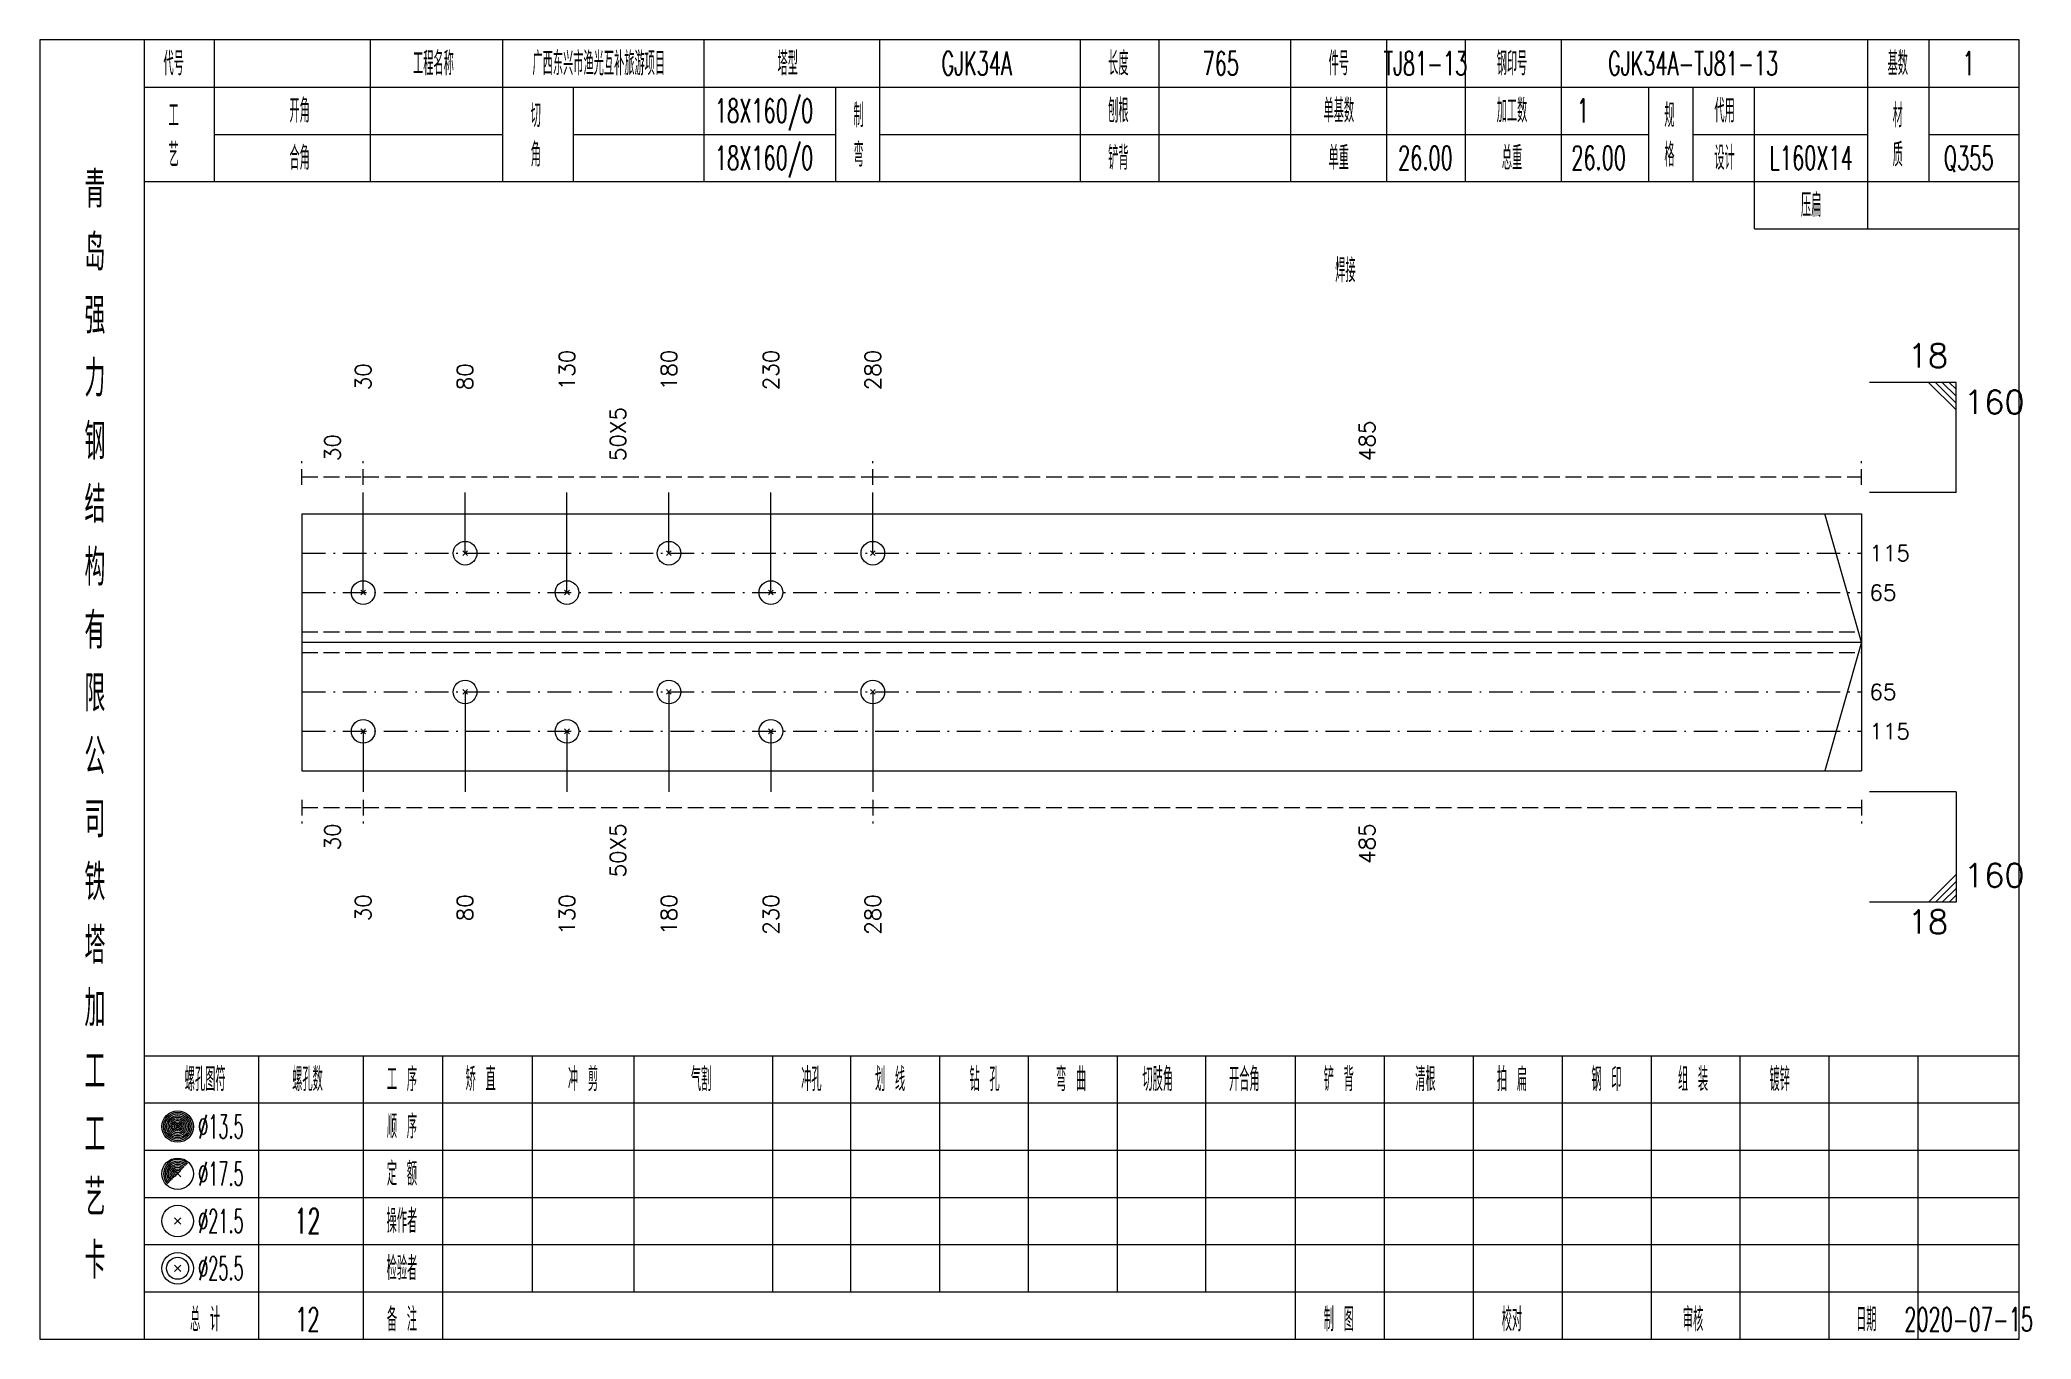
# Model space of a CAD drawing. Extents: x 0 to 2606, y -377 to 6479.
# Drawn here: x 0 to 252.9, y 0 to 165 of the extents above; entities that cross this region are included whole.
import ezdxf
from ezdxf.enums import TextEntityAlignment as Align

# ---------------------------------------------------------------- set-up
doc = ezdxf.new("R2010")
doc.units = 0
doc.header["$MEASUREMENT"] = 0
doc.linetypes.add('一点画线', pattern=[5.2, 3, -1, 0.2, -1])
doc.linetypes.add('虚线', pattern=[2.75, 2, -0.75])
doc.layers.get('0').update_dxf_attribs({"linetype": 'CONTINUOUS', "lineweight": 25})
doc.layers.add('1', color=7, linetype='CONTINUOUS', lineweight=25)
doc.layers.add('4', color=7, linetype='CONTINUOUS', lineweight=25)
doc.styles.get("Standard").update_dxf_attribs({"font": 'simplex.shx', "width": 0.7, "height": 3, "bigfont": 'gbhzfs.shx'})

msp = doc.modelspace()

# ---------------------------------------------------------------- texts
at = {"color": 7, "linetype": 'Continuous', "lineweight": 13}
for s, p in [('130', (66.96, 120.5)), ('180', (79.91, 120.5)), ('230', (92.86, 120.5)), ('280', (105.81, 120.5)), ('30', (41.07, 120.5)), ('80', (54.02, 120.5))]:
    msp.add_text(s, height=2, rotation=90, dxfattribs=at).set_placement(p, align=Align.MIDDLE_LEFT)
msp.add_text('18', height=3, dxfattribs=at).set_placement((242.4, 122.5), align=Align.BOTTOM_RIGHT)
msp.add_text('160', height=3, dxfattribs=at).set_placement((244.4, 120.5), align=Align.TOP_LEFT)
at = {"color": 8, "linetype": 'Continuous', "lineweight": 9}
for s, p in [('50X5', (73.44, 111.5)), ('485', (168.6, 111.5)), ('30', (37.18, 111.5))]:
    msp.add_text(s, height=2, rotation=90, dxfattribs=at).set_placement(p, align=Align.MIDDLE_LEFT)
at = {"color": 7, "linetype": 'Continuous', "lineweight": 13}
for s, p in [('115', (232.4, 99.81)), ('65', (232.4, 94.81)), ('65', (232.4, 82.19)), ('115', (232.4, 77.19))]:
    msp.add_text(s, height=2, dxfattribs=at).set_placement(p, align=Align.MIDDLE_LEFT)
at = {"color": 8, "linetype": 'Continuous', "lineweight": 9}
for s, p in [('30', (37.18, 65.5)), ('50X5', (73.44, 65.5)), ('485', (168.6, 65.5))]:
    msp.add_text(s, height=2, rotation=90, dxfattribs=at).set_placement(p, align=Align.MIDDLE_RIGHT)
at = {"color": 7, "linetype": 'Continuous', "lineweight": 13}
msp.add_text('160', height=3, dxfattribs=at).set_placement((244.4, 56.5), align=Align.BOTTOM_LEFT)
msp.add_text('18', height=3, dxfattribs=at).set_placement((242.4, 54.5), align=Align.TOP_RIGHT)
at = {"layer": '1', "color": 7, "linetype": 'Continuous', "lineweight": 13}
for s, p in [('30', (41.07, 56.5)), ('80', (54.02, 56.5)), ('130', (66.96, 56.5)), ('180', (79.91, 56.5)), ('230', (92.86, 56.5)), ('280', (105.81, 56.5))]:
    msp.add_text(s, height=2, rotation=90, dxfattribs=at).set_placement(p, align=Align.MIDDLE_RIGHT)
at = {"layer": '4', "color": 1, "linetype": 'Continuous', "lineweight": 13}
for s, height, width, p in [('代号', 3, 0.6, (17, 162)), ('工程名称', 3, 0.6, (50, 162)), ('广西东兴市渔光互补旅游项目', 3, 0.6, (71, 162)), ('塔型', 3, 0.6, (95, 162)), ('GJK34A', 3, 0.6, (119, 162)), ('长度', 3, 0.6, (137, 162)), ('765', 3, 0.6, (150, 162)), ('件号', 3, 0.6, (165, 162)), ('TJ81-13', 3, 0.6, (176, 162)), ('钢印号', 3, 0.6, (187, 162)), ('GJK34A-TJ81-13', 3, 0.6, (210, 162)), ('基数', 3, 0.6, (236, 162)), ('1', 3, 0.6, (245, 162)), ('开角', 3, 0.6, (33, 156)), ('切', 3, 0.6, (63, 155.4)), ('18X160/0', 3, 0.6, (92, 156)), ('制', 3, 0.6, (104, 155.4)), ('刨根', 3, 0.6, (137, 156)), ('单基数', 3, 0.6, (165, 156)), ('加工数', 3, 0.6, (187, 156)), ('1', 3, 0.6, (196, 156)), ('规', 3, 0.6, (207, 155.4)), ('代用', 3, 0.6, (214, 156)), ('材', 3, 0.6, (236, 155.4)), ('工', 3, 0.6, (17, 155.4)), ('艺', 3, 0.6, (17, 150.4)), ('合角', 3, 0.6, (33, 150)), ('角', 3, 0.6, (63, 150.4)), ('18X160/0', 3, 0.6, (92, 150)), ('弯', 3, 0.6, (104, 150.4)), ('铲背', 3, 0.6, (137, 150)), ('单重', 3, 0.6, (165, 150)), ('总重', 3, 0.6, (187, 150)), ('格', 3, 0.6, (207, 150.4)), ('设计', 3, 0.6, (214, 150)), ('质', 3, 0.6, (236, 150.4)), ('26.00', 3, 0.6, (176, 150)), ('26.00', 3, 0.6, (198, 150)), ('L160X14', 3, 0.6, (225, 150)), ('Q355', 3, 0.6, (245, 150)), ('青', 4.6, 0.8, (7, 146)), ('压扁', 3, 0.6, (225, 144)), ('岛', 4.6, 0.8, (7, 138)), ('强', 4.6, 0.8, (7, 130)), ('力', 4.6, 0.8, (7, 122)), ('钢', 4.6, 0.8, (7, 114)), ('结', 4.6, 0.8, (7, 106)), ('构', 4.6, 0.8, (7, 98)), ('有', 4.6, 0.8, (7, 90)), ('限', 4.6, 0.8, (7, 82)), ('公', 4.6, 0.8, (7, 74)), ('司', 4.6, 0.8, (7, 66)), ('铁', 4.6, 0.8, (7, 58)), ('塔', 4.6, 0.8, (7, 50)), ('加', 4.6, 0.8, (7, 42)), ('工', 4.6, 0.8, (7, 34)), ('螺孔图符', 3, 0.6, (21, 33)), ('螺孔数', 3, 0.6, (34, 33)), ('工 序', 3, 0.6, (46, 33)), ('矫 直', 3, 0.6, (56, 33)), ('冲 剪', 3, 0.6, (69, 33)), ('气割', 3, 0.6, (84, 33)), ('冲孔', 3, 0.6, (98, 33)), ('划 线', 3, 0.6, (108, 33)), ('钻 孔', 3, 0.6, (120, 33)), ('弯 曲', 3, 0.6, (131, 33)), ('切肢角', 3, 0.6, (142, 33)), ('开合角', 3, 0.6, (153, 33)), ('铲 背', 3, 0.6, (165, 33)), ('清根', 3, 0.6, (176, 33)), ('拍 扁', 3, 0.6, (187, 33)), ('钢 印', 3, 0.6, (199, 33)), ('组 装', 3, 0.6, (210, 33)), ('镀锌', 3, 0.6, (221, 33)), ('工', 4.6, 0.8, (7, 26)), ('%%C13.5', 3, 0.5, (23, 27)), ('顺 序', 3, 0.6, (46, 27)), ('定 额', 3, 0.6, (46, 21)), ('艺', 4.6, 0.8, (7, 18)), ('%%C17.5', 3, 0.5, (23, 21)), ('%%C21.5', 3, 0.5, (23, 15)), ('12', 3.2, 0.6, (34, 15)), ('操作者', 3, 0.6, (46, 15)), ('卡', 4.6, 0.8, (7, 10)), ('%%C25.5', 3, 0.5, (23, 9)), ('检验者', 3, 0.6, (46, 9)), ('总 计', 3, 0.6, (21, 2.5)), ('12', 3, 0.6, (34, 2.5)), ('备 注', 3, 0.6, (46, 2.5)), ('制 图', 3, 0.6, (165, 2.5)), ('校对', 3, 0.6, (187, 2.5)), ('审核', 3, 0.6, (210, 2.5)), ('日期', 3, 0.6, (232, 2.5)), ('2020-07-15', 3, 0.6, (245, 2.5))]:
    msp.add_text(s, height=height, dxfattribs=dict(at, width=width)).set_placement(p, align=Align.MIDDLE_CENTER)
at = {"layer": '4', "color": 2, "linetype": 'Continuous', "lineweight": 13, "width": 0.6}
msp.add_text('焊接', height=3, dxfattribs=at).set_placement((165.84, 135.72), align=Align.MIDDLE_CENTER)

# ---------------------------------------------------------------- linework, layer by layer
at = {"color": 7, "linetype": 'Continuous', "lineweight": 13}
for p, q in [((243.4, 121.5), (232.4, 121.5)), ((239.9, 121.5), (243.4, 118)), ((240.78, 121.5), (243.4, 118.88)), ((241.65, 121.5), (243.4, 119.75)), ((242.53, 121.5), (243.4, 120.62)), ((243.4, 107.5), (243.4, 121.5)), ((41.07, 94.81), (41.07, 107.5)), ((54.02, 99.81), (54.02, 107.5)), ((66.96, 94.81), (66.96, 107.5)), ((79.91, 99.81), (79.91, 107.5)), ((92.86, 94.81), (92.86, 107.5)), ((105.81, 99.81), (105.81, 107.5)), ((243.4, 107.5), (232.4, 107.5)), ((231.4, 88.5), (226.74, 104.81)), ((53.72, 99.51), (54.32, 100.11)), ((54.32, 99.51), (53.72, 100.11)), ((79.61, 99.51), (80.21, 100.11)), ((80.21, 99.51), (79.61, 100.11)), ((105.51, 99.51), (106.11, 100.11)), ((106.11, 99.51), (105.51, 100.11)), ((40.77, 94.51), (41.37, 95.11)), ((41.37, 94.51), (40.77, 95.11)), ((66.66, 94.51), (67.26, 95.11)), ((67.26, 94.51), (66.66, 95.11)), ((92.56, 94.51), (93.16, 95.11)), ((93.16, 94.51), (92.56, 95.11)), ((231.4, 88.5), (226.74, 72.19)), ((54.02, 82.19), (54.02, 69.5)), ((79.91, 82.19), (79.91, 69.5)), ((105.81, 82.19), (105.81, 69.5)), ((41.07, 77.19), (41.07, 69.5)), ((66.96, 77.19), (66.96, 69.5)), ((92.86, 77.19), (92.86, 69.5)), ((243.4, 69.5), (232.4, 69.5)), ((243.4, 69.5), (243.4, 55.5)), ((239.9, 55.5), (243.4, 59)), ((240.78, 55.5), (243.4, 58.12)), ((241.65, 55.5), (243.4, 57.25)), ((242.53, 55.5), (243.4, 56.38)), ((243.4, 55.5), (232.4, 55.5))]:
    msp.add_line(p, q, dxfattribs=at)
at = {"color": 8, "linetype": '虚线', "lineweight": 9}
for p, q in [((33.3, 108.5), (33.3, 111.5)), ((41.07, 108.5), (41.07, 111.5)), ((41.07, 108.5), (41.07, 111.5)), ((105.81, 108.5), (105.81, 111.5)), ((105.81, 108.5), (105.81, 111.5)), ((231.4, 108.5), (231.4, 111.5)), ((33.3, 109.5), (41.07, 109.5)), ((41.07, 109.5), (105.81, 109.5)), ((105.81, 109.5), (231.4, 109.5)), ((33.3, 68.5), (33.3, 65.5)), ((41.07, 68.5), (41.07, 65.5)), ((41.07, 68.5), (41.07, 65.5)), ((105.81, 68.5), (105.81, 65.5)), ((105.81, 68.5), (105.81, 65.5)), ((231.4, 68.5), (231.4, 65.5)), ((33.3, 67.5), (41.07, 67.5)), ((41.07, 67.5), (105.81, 67.5)), ((105.81, 67.5), (231.4, 67.5))]:
    msp.add_line(p, q, dxfattribs=at)
at = {"color": 7, "linetype": 'Continuous', "lineweight": 18}
for p, q in [((33.3, 104.81), (33.3, 72.19)), ((33.3, 104.81), (231.4, 104.81)), ((231.4, 104.81), (231.4, 72.19)), ((33.3, 88.5), (231.4, 88.5))]:
    msp.add_line(p, q, dxfattribs=at)
at = {"color": 3, "linetype": '一点画线', "lineweight": 13}
for p, q in [((33.3, 99.81), (231.4, 99.81)), ((33.3, 94.81), (231.4, 94.81)), ((33.3, 82.19), (231.4, 82.19)), ((33.3, 77.19), (231.4, 77.19))]:
    msp.add_line(p, q, dxfattribs=at)
at = {"color": 1, "linetype": '虚线', "lineweight": 18}
for p, q in [((33.3, 89.81), (231.4, 89.81)), ((33.3, 87.19), (231.4, 87.19))]:
    msp.add_line(p, q, dxfattribs=at)
at = {"color": 7, "linetype": 'Continuous', "lineweight": 13}
for centre in [(54.02, 99.81), (79.91, 99.81), (105.81, 99.81), (41.07, 94.81), (66.96, 94.81), (92.86, 94.81)]:
    msp.add_circle(centre, 1.5, dxfattribs=at)
at = {"layer": '1', "color": 7, "linetype": 'Continuous', "lineweight": 13}
for p, q in [((53.72, 81.89), (54.32, 82.49)), ((54.32, 81.89), (53.72, 82.49)), ((79.61, 81.89), (80.21, 82.49)), ((80.21, 81.89), (79.61, 82.49)), ((105.51, 81.89), (106.11, 82.49)), ((106.11, 81.89), (105.51, 82.49)), ((40.77, 76.89), (41.37, 77.49)), ((41.37, 76.89), (40.77, 77.49)), ((66.66, 76.89), (67.26, 77.49)), ((67.26, 76.89), (66.66, 77.49)), ((92.56, 76.89), (93.16, 77.49)), ((93.16, 76.89), (92.56, 77.49))]:
    msp.add_line(p, q, dxfattribs=at)
at = {"layer": '1', "color": 7, "linetype": 'Continuous', "lineweight": 18}
msp.add_line((33.3, 72.19), (231.4, 72.19), dxfattribs=at)
at = {"layer": '1', "color": 7, "linetype": 'Continuous', "lineweight": 13}
for centre in [(54.02, 82.19), (79.91, 82.19), (105.81, 82.19), (41.07, 77.19), (66.96, 77.19), (92.86, 77.19)]:
    msp.add_circle(centre, 1.5, dxfattribs=at)
at = {"layer": '4', "color": 1, "linetype": 'Continuous', "lineweight": 18}
for p, q in [((13.3, 0), (13.3, 165)), ((22.2, 147), (22.2, 165)), ((42, 147), (42, 165)), ((58.8, 147), (58.8, 165)), ((84.4, 147), (84.4, 165)), ((106.7, 147), (106.7, 165)), ((132.2, 147), (132.2, 165)), ((142.2, 147), (142.2, 165)), ((158.9, 147), (158.9, 165)), ((171.1, 147), (171.1, 165)), ((181.1, 147), (181.1, 165)), ((193.3, 147), (193.3, 165)), ((232.2, 141), (232.2, 165)), ((240, 147), (240, 165)), ((13.3, 159), (251.4, 159)), ((67.8, 147), (67.8, 159)), ((101.1, 147), (101.1, 159)), ((204.4, 147), (204.4, 159)), ((210, 147), (210, 159)), ((217.8, 141), (217.8, 159)), ((22.2, 153), (58.8, 153)), ((67.8, 153), (101.1, 153)), ((106.7, 153), (204.4, 153)), ((210, 153), (232.2, 153)), ((240, 153), (251.4, 153)), ((13.3, 147), (251.4, 147)), ((217.8, 141), (251.4, 141)), ((13.3, 36), (251.4, 36)), ((27.8, 0), (27.8, 36)), ((41.1, 0), (41.1, 36)), ((51.2, 0), (51.2, 36)), ((62.6, 6), (62.6, 36)), ((75.5, 6), (75.5, 36)), ((93.1, 6), (93.1, 36)), ((103, 6), (103, 36)), ((114.3, 6), (114.3, 36)), ((125.6, 6), (125.6, 36)), ((136.9, 6), (136.9, 36)), ((148.1, 6), (148.1, 36)), ((159.5, 6), (159.5, 36)), ((170.8, 6), (170.8, 36)), ((182.1, 6), (182.1, 36)), ((193.4, 6), (193.4, 36)), ((204.7, 6), (204.7, 36)), ((216, 6), (216, 36)), ((227.3, 6), (227.3, 36)), ((238.6, 6), (238.6, 36)), ((13.3, 30), (251.4, 30)), ((13.3, 24), (251.4, 24)), ((13.3, 18), (251.4, 18)), ((13.3, 12), (251.4, 12)), ((13.3, 6), (251.4, 6)), ((159.5, 0), (159.5, 6)), ((170.8, 0), (170.8, 6)), ((182.1, 0), (182.1, 6)), ((193.4, 0), (193.4, 6)), ((204.7, 0), (204.7, 6)), ((216, 0), (216, 6)), ((227.3, 0), (227.3, 6)), ((238.6, 0), (238.6, 6))]:
    msp.add_line(p, q, dxfattribs=at)
at = {"layer": '4', "color": 7, "linetype": 'Continuous', "lineweight": 13}
for p, q in [((17.3, 26.8), (17.7, 27.2)), ((17.7, 26.8), (17.3, 27.2)), ((17.1, 14.6), (17.9, 15.4)), ((17.9, 14.6), (17.1, 15.4)), ((17.1, 8.6), (17.9, 9.4)), ((17.9, 8.6), (17.1, 9.4))]:
    msp.add_line(p, q, dxfattribs=at)
at = {"layer": '4', "color": 7, "linetype": 'Continuous', "lineweight": 0}
for p, q in [((17.1, 20.6), (17.9, 21.4)), ((17.1, 21.4), (17.9, 20.6))]:
    msp.add_line(p, q, dxfattribs=at)
at = {"layer": '4', "color": 1, "linetype": 'Continuous', "lineweight": 18}
msp.add_lwpolyline([(0, 165), (0, 0), (251.4, 0), (251.4, 165)], close=True, dxfattribs=at)
at = {"layer": '4', "color": 7, "linetype": 'Continuous', "lineweight": 13}
for centre, radius in [((17.5, 27), 2), ((17.5, 27), 1.8), ((17.5, 27), 1.6), ((17.5, 27), 1.4), ((17.5, 27), 1.2), ((17.5, 27), 1), ((17.5, 27), 0.8), ((17.5, 27), 0.6), ((17.5, 27), 0.4), ((17.5, 27), 0.2), ((17.5, 21), 2), ((17.5, 15), 2), ((17.5, 9), 2), ((17.5, 9), 1.4)]:
    msp.add_circle(centre, radius, dxfattribs=at)
for radius in [1.8, 1.6, 1.4, 1.2, 1, 0.8, 0.6, 0.4, 0.2]:
    msp.add_arc((17.5, 21), radius, 45, 225, dxfattribs=at)

msp.set_redraw_order([(e.dxf.handle, doc.entitydb.next_handle()) for e in msp.query("TEXT MTEXT ATTDEF DIMENSION ARC_DIMENSION")])  # texts and dimensions are drawn at this point

doc.saveas('drawing.dxf')
